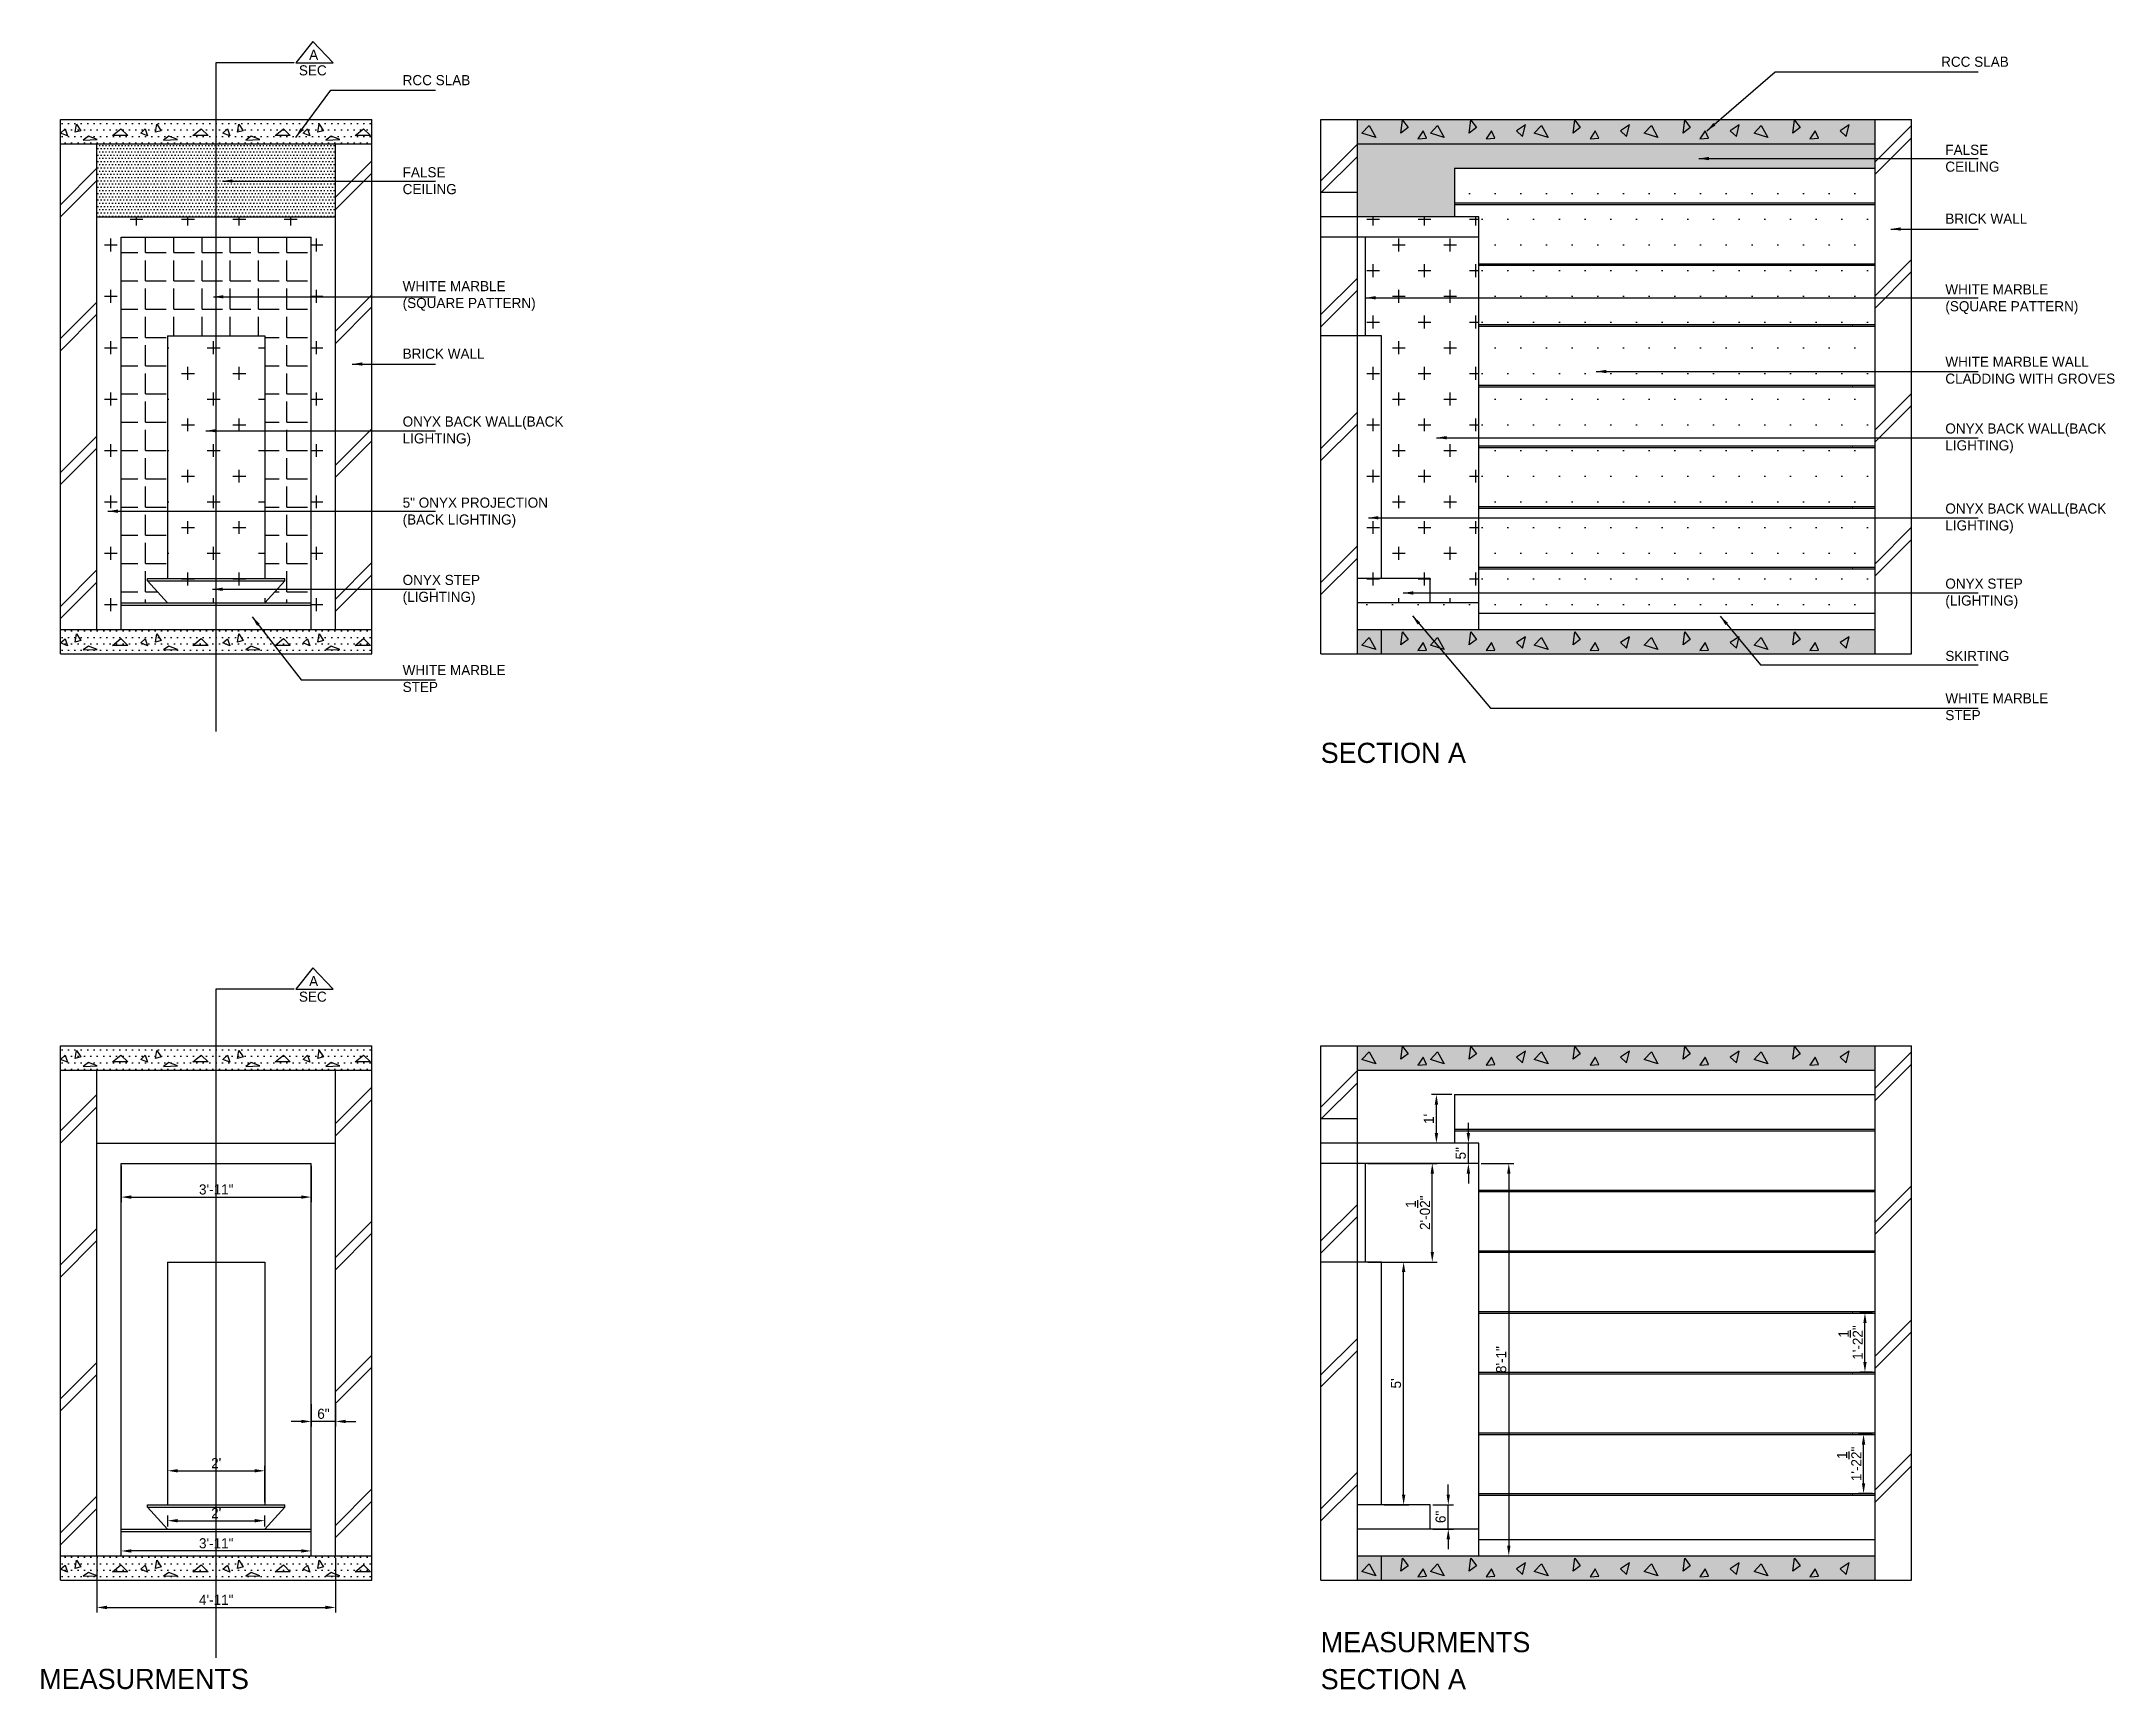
# Model space of a CAD drawing. Header units: millimetres. Extents: x 1176 to 3884, y -586 to 854.
# Drawn here: x 3020 to 3532, y -586 to -178 of the extents above; entities that cross this region are included whole.
import ezdxf

# ---------------------------------------------------------------- set-up
doc = ezdxf.new("R2010")
doc.units = ezdxf.units.MM
doc.dimstyles.new('ISO-25', dxfattribs={"dimtxt": 2.5, "dimasz": 2.5, "dimexe": 1.25, "dimexo": 0.625, "dimtad": 1, "dimlunit": 4, "dimtxsty": 'Standard', "dimcen": 2.5, "dimadec": 0, "dimazin": 0, "dimtfac": 1, "dimtmove": 0, "dimatfit": 3, "dimfxl": 1, "dimarcsym": 0})
pattern_1 = [(0, (140.552, 0), (6.35, 6.35), [3.175, -9.525]), (90, (142.14, -1.5875), (-6.35, 6.35), [3.175, -9.525])]

msp = doc.modelspace()

# ---------------------------------------------------------------- texts
at = {"attachment_point": 1}
for s, insert, char_height, width in [('SEC ', (3083.365, -184.198), 2.5, 8.07742), ('A', (3085.9, -180.353), 2.5, 2.32256), ('RCC SLAB', (3489.303, -182.073), 2.5, 19.78072), ('RCC SLAB', (3109.013, -186.619), 2.5, 19.78072), ('FALSE CEILING', (3490.34, -203.832), 2.5, 19.78072), ('FALSE CEILING', (3109.013, -209.382), 2.5, 19.78072), ('BRICK WALL', (3490.34, -220.857), 2.5, 24.32304), ('WHITE MARBLE \\P(SQUARE PATTERN)', (3109.013, -237.527), 2.5, 37.96996), ('WHITE MARBLE \\P(SQUARE PATTERN)', (3490.34, -238.327), 2.5, 37.96996), ('BRICK WALL', (3109.013, -254.229), 2.5, 24.32304), ('WHITE MARBLE WALL CLADDING WITH GROVES', (3490.34, -256.223), 2.5, 45.89065), ('ONYX BACK WALL(BACK LIGHTING)', (3109.013, -270.989), 2.5, 45.96969), ('ONYX BACK WALL(BACK LIGHTING)', (3490.34, -272.711), 2.5, 45.96969), ('5" ONYX PROJECTION (BACK LIGHTING)', (3109.013, -291.039), 2.5, 36.725), ('ONYX BACK WALL(BACK LIGHTING)', (3490.34, -292.497), 2.5, 45.96969), ('ONYX STEP (LIGHTING)', (3109.013, -310.139), 2.5, 23.55574), ('ONYX STEP (LIGHTING)', (3490.34, -311.053), 2.5, 23.55574), ('WHITE MARBLE STEP ', (3109.013, -332.422), 2.5, 30.21377), ('SKIRTING', (3490.34, -328.921), 2.5, 23.55574), ('WHITE MARBLE STEP ', (3490.34, -339.375), 2.5, 30.21377), ('SECTION A', (3335.94, -351.633), 4.9819, 46.9409), ('A', (3085.9, -409.284), 2.5, 2.32256), ('SEC ', (3083.365, -413.129), 2.5, 8.07742), ('MEASURMENTS', (3335.94, -571.412), 4.9819, 54.61766), ('MEASURMENTS', (3019.188, -580.508), 4.9819, 54.61766), ('SECTION A', (3335.94, -580.563), 4.9819, 46.9409)]:
    msp.add_mtext(s, dxfattribs=dict(at, insert=insert, char_height=char_height, width=width))

# ---------------------------------------------------------------- blocks, each defined once
blk = doc.blocks.new('*D29')
at = {"color": 0, "lineweight": -2}
for p, q in [((3039.43, -550.74), (3039.43, -550.12)), ((3083.93, -551.37), (3041.93, -551.37)), ((3086.43, -550.74), (3086.43, -550.12))]:
    blk.add_line(p, q, dxfattribs=at)
at = {"color": 0}
for points in [[(3041.93, -550.95), (3041.93, -551.78), (3039.43, -551.37)], [(3083.93, -550.95), (3083.93, -551.78), (3086.43, -551.37)]]:
    blk.add_solid(points, dxfattribs=at)
at = {"layer": 'Defpoints', "color": 0}
for p in [(3039.43, -551.37), (3039.43, -551.37), (3086.43, -551.37)]:
    blk.add_point(p, dxfattribs=at)
at = {"color": 0, "insert": (3062.93, -549.49), "char_height": 2.5, "attachment_point": 5}
blk.add_mtext('3\'-11"', dxfattribs=at)
blk = doc.blocks.new('*D30')
at = {"color": 0, "lineweight": -2}
for p, q in [((3050.93, -545.34), (3050.93, -542.64)), ((3074.93, -545.34), (3074.93, -542.64)), ((3053.43, -543.89), (3072.43, -543.89))]:
    blk.add_line(p, q, dxfattribs=at)
at = {"color": 0}
for points in [[(3053.43, -543.47), (3053.43, -544.31), (3050.93, -543.89)], [(3072.43, -543.47), (3072.43, -544.31), (3074.93, -543.89)]]:
    blk.add_solid(points, dxfattribs=at)
at = {"layer": 'Defpoints', "color": 0}
for p in [(3050.93, -545.96), (3074.93, -543.89), (3074.93, -545.96)]:
    blk.add_point(p, dxfattribs=at)
at = {"color": 0, "insert": (3062.93, -542.02), "char_height": 2.5, "attachment_point": 5}
blk.add_mtext("2'", dxfattribs=at)
blk = doc.blocks.new('*D31')
at = {"color": 0, "lineweight": -2}
for p, q in [((3050.93, -539.34), (3050.93, -530.31)), ((3053.43, -531.56), (3072.43, -531.56)), ((3074.93, -539.34), (3074.93, -530.31))]:
    blk.add_line(p, q, dxfattribs=at)
at = {"color": 0}
for points in [[(3053.43, -531.14), (3053.43, -531.97), (3050.93, -531.56)], [(3072.43, -531.14), (3072.43, -531.97), (3074.93, -531.56)]]:
    blk.add_solid(points, dxfattribs=at)
at = {"layer": 'Defpoints', "color": 0}
for p in [(3074.93, -531.56), (3050.93, -539.96), (3074.93, -539.96)]:
    blk.add_point(p, dxfattribs=at)
at = {"color": 0, "insert": (3062.93, -529.68), "char_height": 2.5, "attachment_point": 5}
blk.add_mtext("2'", dxfattribs=at)
blk = doc.blocks.new('*D32')
at = {"color": 0, "lineweight": -2}
for p, q in [((3039.43, -456.21), (3039.43, -465.16)), ((3086.43, -456.21), (3086.43, -465.16)), ((3041.93, -463.91), (3083.93, -463.91))]:
    blk.add_line(p, q, dxfattribs=at)
at = {"color": 0}
for points in [[(3041.93, -463.5), (3041.93, -464.33), (3039.43, -463.91)], [(3083.93, -463.5), (3083.93, -464.33), (3086.43, -463.91)]]:
    blk.add_solid(points, dxfattribs=at)
at = {"layer": 'Defpoints', "color": 0}
for p in [(3039.43, -455.59), (3086.43, -455.59), (3086.43, -463.91)]:
    blk.add_point(p, dxfattribs=at)
at = {"color": 0, "insert": (3062.93, -462.04), "char_height": 2.5, "attachment_point": 5}
blk.add_mtext('3\'-11"', dxfattribs=at)
blk = doc.blocks.new('*D33')
at = {"color": 0, "lineweight": -2}
for p, q in [((3086.43, -515.09), (3086.43, -520.61)), ((3092.43, -515.09), (3092.43, -520.61)), ((3083.93, -519.36), (3081.43, -519.36)), ((3092.43, -519.36), (3086.43, -519.36)), ((3094.93, -519.36), (3097.43, -519.36))]:
    blk.add_line(p, q, dxfattribs=at)
at = {"color": 0}
for points in [[(3083.93, -518.95), (3083.93, -519.78), (3086.43, -519.36)], [(3094.93, -518.95), (3094.93, -519.78), (3092.43, -519.36)]]:
    blk.add_solid(points, dxfattribs=at)
at = {"layer": 'Defpoints', "color": 0}
for p in [(3086.43, -514.47), (3092.43, -514.47), (3086.43, -519.36)]:
    blk.add_point(p, dxfattribs=at)
at = {"color": 0, "insert": (3089.43, -517.49), "char_height": 2.5, "attachment_point": 5}
blk.add_mtext('6"', dxfattribs=at)
blk = doc.blocks.new('*D34')
at = {"color": 0, "lineweight": -2}
for p, q in [((3033.43, -553.19), (3033.43, -566.58)), ((3092.43, -553.19), (3092.43, -566.58)), ((3035.93, -565.33), (3089.93, -565.33))]:
    blk.add_line(p, q, dxfattribs=at)
at = {"color": 0}
for points in [[(3035.93, -564.91), (3035.93, -565.75), (3033.43, -565.33)], [(3089.93, -564.91), (3089.93, -565.75), (3092.43, -565.33)]]:
    blk.add_solid(points, dxfattribs=at)
at = {"layer": 'Defpoints', "color": 0}
for p in [(3033.43, -552.56), (3092.43, -552.56), (3092.43, -565.33)]:
    blk.add_point(p, dxfattribs=at)
at = {"color": 0, "insert": (3062.93, -563.45), "char_height": 2.5, "attachment_point": 5}
blk.add_mtext('4\'-11"', dxfattribs=at)
blk = doc.blocks.new('*D35')
at = {"color": 0, "lineweight": -2}
for p, q in [((3367.48, -537.46), (3367.48, -534.96)), ((3363.62, -539.96), (3368.73, -539.96)), ((3367.48, -545.96), (3367.48, -539.96)), ((3363.62, -545.96), (3368.73, -545.96)), ((3367.48, -548.46), (3367.48, -550.96))]:
    blk.add_line(p, q, dxfattribs=at)
at = {"color": 0}
for points in [[(3367.06, -537.46), (3367.89, -537.46), (3367.48, -539.96)], [(3367.06, -548.46), (3367.89, -548.46), (3367.48, -545.96)]]:
    blk.add_solid(points, dxfattribs=at)
at = {"layer": 'Defpoints', "color": 0}
for p in [(3363, -539.96), (3367.48, -539.96), (3363, -545.96)]:
    blk.add_point(p, dxfattribs=at)
at = {"color": 0, "insert": (3365.6, -542.96), "char_height": 2.5, "attachment_point": 5, "rotation": 90}
blk.add_mtext('6"', dxfattribs=at)
blk = doc.blocks.new('*D37')
at = {"color": 0, "lineweight": -2}
for p, q in [((3351.62, -479.96), (3357.69, -479.96)), ((3356.44, -537.46), (3356.44, -482.46)), ((3351.62, -539.96), (3357.69, -539.96))]:
    blk.add_line(p, q, dxfattribs=at)
at = {"color": 0}
for points in [[(3356.02, -482.46), (3356.86, -482.46), (3356.44, -479.96)], [(3356.02, -537.46), (3356.86, -537.46), (3356.44, -539.96)]]:
    blk.add_solid(points, dxfattribs=at)
at = {"layer": 'Defpoints', "color": 0}
for p in [(3351, -479.96), (3356.44, -479.96), (3351, -539.96)]:
    blk.add_point(p, dxfattribs=at)
at = {"color": 0, "insert": (3354.57, -509.96), "char_height": 2.5, "attachment_point": 5, "rotation": 90}
blk.add_mtext("5'", dxfattribs=at)
blk = doc.blocks.new('*D38')
at = {"color": 0, "lineweight": -2}
for p, q in [((3375.62, -455.59), (3383.69, -455.59)), ((3382.44, -458.09), (3382.44, -550.06)), ((3375.62, -552.56), (3383.69, -552.56))]:
    blk.add_line(p, q, dxfattribs=at)
at = {"color": 0}
for points in [[(3382.02, -458.09), (3382.85, -458.09), (3382.44, -455.59)], [(3382.02, -550.06), (3382.85, -550.06), (3382.44, -552.56)]]:
    blk.add_solid(points, dxfattribs=at)
at = {"layer": 'Defpoints', "color": 0}
for p in [(3375, -455.59), (3375, -552.56), (3382.44, -552.56)]:
    blk.add_point(p, dxfattribs=at)
at = {"color": 0, "insert": (3380.56, -504.08), "char_height": 2.5, "attachment_point": 5, "rotation": 90}
blk.add_mtext('8\'-1"', dxfattribs=at)
blk = doc.blocks.new('*D39')
at = {"color": 0, "lineweight": -2}
for p, q in [((3347.62, -455.59), (3364.77, -455.59)), ((3363.52, -477.46), (3363.52, -458.09)), ((3347.62, -479.96), (3364.77, -479.96))]:
    blk.add_line(p, q, dxfattribs=at)
at = {"color": 0}
for points in [[(3363.11, -458.09), (3363.94, -458.09), (3363.52, -455.59)], [(3363.11, -477.46), (3363.94, -477.46), (3363.52, -479.96)]]:
    blk.add_solid(points, dxfattribs=at)
at = {"layer": 'Defpoints', "color": 0}
for p in [(3347, -455.59), (3363.52, -455.59), (3347, -479.96)]:
    blk.add_point(p, dxfattribs=at)
at = {"color": 0, "insert": (3359.98, -467.78), "char_height": 2.5, "attachment_point": 5, "rotation": 90}
blk.add_mtext('2\'-0{\\H1.000000x;\\S1/2;}"', dxfattribs=at)
blk = doc.blocks.new('*D40')
at = {"color": 0, "lineweight": -2}
for p, q in [((3368.37, -438.56), (3363.3, -438.56)), ((3364.55, -448.09), (3364.55, -441.06)), ((3368.37, -450.59), (3363.3, -450.59))]:
    blk.add_line(p, q, dxfattribs=at)
at = {"color": 0}
for points in [[(3364.13, -441.06), (3364.96, -441.06), (3364.55, -438.56)], [(3364.13, -448.09), (3364.96, -448.09), (3364.55, -450.59)]]:
    blk.add_solid(points, dxfattribs=at)
at = {"layer": 'Defpoints', "color": 0}
for p in [(3364.55, -438.56), (3369, -438.56), (3369, -450.59)]:
    blk.add_point(p, dxfattribs=at)
at = {"color": 0, "insert": (3362.67, -444.58), "char_height": 2.5, "attachment_point": 5, "rotation": 90}
blk.add_mtext("1'", dxfattribs=at)
blk = doc.blocks.new('*D41')
at = {"color": 0, "lineweight": -2}
for p, q in [((3372.45, -448.09), (3372.45, -445.59)), ((3374.37, -450.59), (3371.2, -450.59)), ((3372.45, -455.59), (3372.45, -450.59)), ((3374.37, -455.59), (3371.2, -455.59)), ((3372.45, -458.09), (3372.45, -460.59))]:
    blk.add_line(p, q, dxfattribs=at)
at = {"color": 0}
for points in [[(3372.03, -448.09), (3372.86, -448.09), (3372.45, -450.59)], [(3372.03, -458.09), (3372.86, -458.09), (3372.45, -455.59)]]:
    blk.add_solid(points, dxfattribs=at)
at = {"layer": 'Defpoints', "color": 0}
for p in [(3372.45, -450.59), (3375, -450.59), (3375, -455.59)]:
    blk.add_point(p, dxfattribs=at)
at = {"color": 0, "insert": (3370.57, -453.09), "char_height": 2.5, "attachment_point": 5, "rotation": 90}
blk.add_mtext('5"', dxfattribs=at)
blk = doc.blocks.new('*D42')
at = {"color": 0, "lineweight": -2}
for p, q in [((3472.37, -522.56), (3468.88, -522.56)), ((3470.13, -534.66), (3470.13, -525.06)), ((3472.37, -537.16), (3468.88, -537.16))]:
    blk.add_line(p, q, dxfattribs=at)
at = {"color": 0}
for points in [[(3469.71, -525.06), (3470.54, -525.06), (3470.13, -522.56)], [(3469.71, -534.66), (3470.54, -534.66), (3470.13, -537.16)]]:
    blk.add_solid(points, dxfattribs=at)
at = {"layer": 'Defpoints', "color": 0}
for p in [(3470.13, -522.56), (3473, -522.56), (3473, -537.16)]:
    blk.add_point(p, dxfattribs=at)
at = {"color": 0, "insert": (3466.58, -529.86), "char_height": 2.5, "attachment_point": 5, "rotation": 90}
blk.add_mtext('1\'-2{\\H1.000000x;\\S1/2;}"', dxfattribs=at)
blk = doc.blocks.new('*D43')
at = {"color": 0, "lineweight": -2}
for p, q in [((3472.37, -492.56), (3469.22, -492.56)), ((3470.47, -504.66), (3470.47, -495.06)), ((3472.37, -507.16), (3469.22, -507.16))]:
    blk.add_line(p, q, dxfattribs=at)
at = {"color": 0}
for points in [[(3470.06, -495.06), (3470.89, -495.06), (3470.47, -492.56)], [(3470.06, -504.66), (3470.89, -504.66), (3470.47, -507.16)]]:
    blk.add_solid(points, dxfattribs=at)
at = {"layer": 'Defpoints', "color": 0}
for p in [(3470.47, -492.56), (3473, -492.56), (3473, -507.16)]:
    blk.add_point(p, dxfattribs=at)
at = {"color": 0, "insert": (3466.93, -499.86), "char_height": 2.5, "attachment_point": 5, "rotation": 90}
blk.add_mtext('1\'-2{\\H1.000000x;\\S1/2;}"', dxfattribs=at)

# ---------------------------------------------------------------- dimensions: what is measured, and where the dimension line sits
for base, p1, p2, picture, middle in [((3364.546, -438.564), (3369, -450.586), (3369, -438.564), '*D40', (3362.671, -444.575)), ((3372.448, -450.586), (3375, -455.586), (3375, -450.586), '*D41', (3370.573, -453.086)), ((3363.522, -455.586), (3347, -479.964), (3347, -455.586), '*D39', (3359.981, -467.775)), ((3382.438, -552.564), (3375, -455.586), (3375, -552.564), '*D38', (3380.563, -504.075)), ((3356.441, -479.964), (3351, -539.964), (3351, -479.964), '*D37', (3354.566, -509.964)), ((3470.473, -492.564), (3473, -507.164), (3473, -492.564), '*D43', (3466.931, -499.864)), ((3470.125, -522.564), (3473, -537.164), (3473, -522.564), '*D42', (3466.584, -529.864)), ((3367.476, -539.964), (3363, -545.964), (3363, -539.964), '*D35', (3365.601, -542.964))]:
    dim = msp.add_linear_dim(base=base, p1=p1, p2=p2, angle=90, dimstyle='ISO-25')
    dim.commit()
    dim.dimension.update_dxf_attribs({"geometry": picture, "text_midpoint": middle})
for base, p1, p2, picture, middle in [((3086.427, -463.912), (3039.427, -455.586), (3086.427, -455.586), '*D32', (3062.927, -462.037)), ((3086.427, -519.362), (3092.427, -514.47), (3086.427, -514.47), '*D33', (3089.427, -517.487)), ((3074.927, -531.558), (3050.927, -539.964), (3074.927, -539.964), '*D31', (3062.927, -529.683)), ((3074.927, -543.891), (3050.927, -545.964), (3074.927, -545.964), '*D30', (3062.927, -542.016)), ((3039.427, -551.366), (3086.427, -551.366), (3039.427, -551.366), '*D29', (3062.927, -549.491)), ((3092.427, -565.329), (3033.427, -552.564), (3092.427, -552.564), '*D34', (3062.927, -563.454))]:
    dim = msp.add_linear_dim(base=base, p1=p1, p2=p2, dimstyle='ISO-25')
    dim.commit()
    dim.dimension.update_dxf_attribs({"geometry": picture, "text_midpoint": middle})

# ---------------------------------------------------------------- hatches: boundary and pattern name
h = msp.add_hatch()
h.set_pattern_fill('DOTS', color=256, style=0)
h.set_pattern_definition([(0, (1685.754, -1482.8832), (0.79375, 1.5875), [0, -1.5875])])
h.paths.add_polyline_path([(3024.427, -197.634), (3024.427, -203.634), (3101.427, -203.634), (3101.427, -197.634)])
h.paths.add_polyline_path([(3101.427, -329.634), (3101.427, -323.634), (3024.427, -323.634), (3024.427, -329.634)])
h = msp.add_hatch()
h.set_pattern_fill('JIS_LC_8A', color=256, scale=3, style=0)
h.set_pattern_definition([(45, (1615.526, -907.326), (-16.5463, 16.5463), []), (45, (1618.526, -907.326), (-16.5463, 16.5463), [])])
h.paths.add_polyline_path([(3336, -329.634), (3345, -329.634), (3345, -197.634), (3336, -197.634)])
h.paths.add_polyline_path([(3482, -197.634), (3473, -197.634), (3473, -329.634), (3482, -329.634)])
h = msp.add_hatch()
h.set_pattern_fill('DOTS', color=256, style=0)
h.set_pattern_definition([(0, (1615.5258, -1482.8832), (0.79375, 1.5875), [0, -1.5875])])
h.paths.add_polyline_path([(3345, -197.634), (3345, -203.634), (3473, -203.634), (3473, -197.634)])
h.paths.add_polyline_path([(3345, -323.634), (3345, -329.634), (3473, -329.634), (3473, -323.634)])
h = msp.add_hatch()
h.set_pattern_fill('JIS_LC_8A', color=256, scale=3, style=0)
h.paths.add_polyline_path([(3101.427, -203.634), (3092.427, -203.634), (3092.427, -323.634), (3101.427, -323.634)])
h.paths.add_polyline_path([(3033.427, -203.634), (3024.427, -203.634), (3024.427, -323.634), (3033.427, -323.634)])
h = msp.add_hatch()
h.set_pattern_fill('DOTS', color=256, scale=0.5, style=0)
h.paths.add_polyline_path([(3092.427, -221.656), (3092.427, -203.634), (3033.427, -203.634), (3033.427, -221.656)])
h = msp.add_hatch()
h.set_pattern_fill('DOTS', color=256, scale=0.5, style=0)
h.set_pattern_definition([(0, (140.55225, 0), (0.396875, 0.79375), [0, -0.79375])])
h.paths.add_polyline_path([(3345, -203.634), (3345, -221.656), (3369, -221.656), (3369, -209.634), (3473, -209.634), (3473, -203.634)])
h = msp.add_hatch()
h.set_pattern_fill('DOTS', color=256, scale=4, style=0)
h.set_pattern_definition([(0, (140.552, 0), (3.175, 6.35), [0, -6.35])])
h.paths.add_polyline_path([(3375, -248.634), (3375, -263.234), (3473, -263.234), (3473, -248.634)])
h.paths.add_polyline_path([(3369, -209.634), (3369, -218.234), (3473, -218.234), (3473, -209.634)])
h.paths.add_polyline_path([(3473, -233.234), (3473, -218.634), (3369, -218.634), (3369, -221.656), (3375, -221.656), (3375, -233.234)])
h.paths.add_polyline_path([(3375, -233.634), (3375, -248.234), (3473, -248.234), (3473, -233.634)])
h.paths.add_polyline_path([(3375, -263.634), (3375, -278.234), (3473, -278.234), (3473, -263.634)])
h.paths.add_polyline_path([(3375, -278.634), (3375, -293.234), (3473, -293.234), (3473, -278.634)])
h.paths.add_polyline_path([(3375, -293.634), (3375, -308.234), (3473, -308.234), (3473, -293.634)])
h.paths.add_polyline_path([(3375, -308.634), (3375, -319.634), (3473, -319.634), (3473, -308.634)])
h.paths.add_polyline_path([(3375, -323.634), (3375, -317.034), (3345, -317.034), (3345, -323.634)])
h = msp.add_hatch()
h.set_pattern_fill('CROSS', color=256, style=0)
h.paths.add_polyline_path([(3039.427, -221.656), (3033.427, -221.656), (3033.427, -323.634), (3039.427, -323.634)])
h.paths.add_polyline_path([(3092.427, -221.656), (3039.427, -221.656), (3039.427, -226.656), (3092.427, -226.656)])
h.paths.add_polyline_path([(3092.427, -226.656), (3086.427, -226.656), (3086.427, -323.634), (3092.427, -323.634)])
h = msp.add_hatch()
h.set_pattern_fill('CROSS', color=256, style=0)
h.set_pattern_definition(pattern_1)
h.paths.add_polyline_path([(3375, -226.656), (3375, -221.656), (3345, -221.656), (3345, -226.656)])
h = msp.add_hatch()
h.set_pattern_fill('ANGLE', color=256, style=0)
h.set_pattern_definition([(0, (0, 0), (0, 6.985), [5.08, -1.905]), (90, (0, 0), (-6.985, 4e-16), [5.08, -1.905])])
h.paths.add_polyline_path([(3086.427, -226.656), (3039.427, -226.656), (3039.427, -317.034), (3050.927, -317.034), (3045.927, -311.634), (3045.927, -311.034), (3050.927, -311.034), (3050.927, -251.034), (3074.927, -251.034), (3074.927, -311.034), (3079.927, -311.034), (3079.927, -311.634), (3074.927, -317.034), (3086.427, -317.034)])
h = msp.add_hatch()
h.set_pattern_fill('CROSS', color=256, style=0)
h.set_pattern_definition(pattern_1)
h.paths.add_polyline_path([(3351, -311.034), (3363, -311.034), (3363, -317.034), (3375, -317.034), (3375, -226.656), (3345, -226.656), (3345, -251.034), (3351, -251.034)])
h = msp.add_hatch()
h.set_pattern_fill('CROSS', color=256, style=0)
h.paths.add_polyline_path([(3074.927, -251.034), (3050.927, -251.034), (3050.927, -311.034), (3074.927, -311.034)])
h = msp.add_hatch()
h.set_pattern_fill('CROSS', color=256, style=0)
h.set_pattern_definition(pattern_1)
h.paths.add_polyline_path([(3345, -311.034), (3351, -311.034), (3351, -251.034), (3345, -251.034)])
h = msp.add_hatch()
h.set_pattern_fill('CROSS', color=256, style=0)
h.paths.add_polyline_path([(3079.927, -311.634), (3045.927, -311.634), (3050.927, -317.034), (3074.927, -317.034)])
h.paths.add_polyline_path([(3079.927, -311.034), (3045.927, -311.034), (3045.927, -311.634), (3079.927, -311.634)])
h = msp.add_hatch()
h.set_pattern_fill('CROSS', color=256, style=0)
h.set_pattern_definition(pattern_1)
h.paths.add_polyline_path([(3363, -317.034), (3363, -311.034), (3345, -311.034), (3345, -317.034)])
h = msp.add_hatch()
h.set_pattern_fill('DOTS', color=256, style=0)
h.set_pattern_definition([(0, (1685.754, -1711.8137), (0.79375, 1.5875), [0, -1.5875])])
h.paths.add_polyline_path([(3024.427, -426.564), (3024.427, -432.564), (3101.427, -432.564), (3101.427, -426.564)])
h.paths.add_polyline_path([(3101.427, -558.564), (3101.427, -552.564), (3024.427, -552.564), (3024.427, -558.564)])
h = msp.add_hatch()
h.set_pattern_fill('JIS_LC_8A', color=256, scale=3, style=0)
h.set_pattern_definition([(45, (1615.526, -1136.256), (-16.5463, 16.5463), []), (45, (1618.526, -1136.256), (-16.5463, 16.5463), [])])
h.paths.add_polyline_path([(3336, -558.564), (3345, -558.564), (3345, -426.564), (3336, -426.564)])
h.paths.add_polyline_path([(3482, -426.564), (3473, -426.564), (3473, -558.564), (3482, -558.564)])
h = msp.add_hatch()
h.set_pattern_fill('DOTS', color=256, style=0)
h.set_pattern_definition([(0, (1615.5258, -1711.8137), (0.79375, 1.5875), [0, -1.5875])])
h.paths.add_polyline_path([(3345, -426.564), (3345, -432.564), (3473, -432.564), (3473, -426.564)])
h.paths.add_polyline_path([(3345, -552.564), (3345, -558.564), (3473, -558.564), (3473, -552.564)])
h = msp.add_hatch()
h.set_pattern_fill('JIS_LC_8A', color=256, scale=3, style=0)
h.set_pattern_definition([(45, (0, -228.93), (-16.5463, 16.5463), []), (45, (3, -228.93), (-16.5463, 16.5463), [])])
h.paths.add_polyline_path([(3101.427, -432.564), (3092.427, -432.564), (3092.427, -552.564), (3101.427, -552.564)])
h.paths.add_polyline_path([(3033.427, -432.564), (3024.427, -432.564), (3024.427, -552.564), (3033.427, -552.564)])

# ---------------------------------------------------------------- linework, layer by layer
for p, q in [((3086.804, -178.313), (3082.601, -183.595)), ((3091.798, -183.595), (3086.804, -178.313)), ((3062.927, -348.854), (3062.927, -183.524)), ((3062.927, -183.524), (3082.203, -183.524)), ((3082.601, -183.595), (3091.798, -183.595)), ((3024.427, -329.634), (3024.427, -197.634)), ((3024.427, -197.634), (3101.427, -197.634)), ((3028.056, -200.741), (3028.401, -198.747)), ((3028.401, -198.747), (3029.461, -200.36)), ((3047.906, -200.741), (3048.251, -198.747)), ((3048.251, -198.747), (3049.311, -200.36)), ((3068.211, -200.741), (3068.556, -198.747)), ((3068.556, -198.747), (3069.616, -200.36)), ((3088.026, -200.741), (3088.371, -198.747)), ((3088.371, -198.747), (3089.431, -200.36)), ((3101.427, -329.634), (3101.427, -197.634)), ((3336, -329.634), (3336, -197.634)), ((3336, -197.634), (3482, -197.634)), ((3345, -329.634), (3345, -197.634)), ((3346.146, -201.006), (3347.925, -199.088)), ((3347.925, -199.088), (3349.561, -202.072)), ((3355.75, -200.935), (3356.177, -197.738)), ((3357.529, -199.585), (3355.75, -200.935)), ((3356.177, -197.738), (3357.529, -199.585)), ((3363.056, -201.006), (3364.835, -199.088)), ((3364.835, -199.088), (3366.471, -202.072)), ((3372.66, -200.935), (3373.087, -197.738)), ((3374.439, -199.585), (3372.66, -200.935)), ((3373.087, -197.738), (3374.439, -199.585)), ((3386.562, -198.918), (3384.346, -200.376)), ((3385.848, -201.797), (3386.562, -198.918)), ((3388.724, -201.006), (3390.503, -199.088)), ((3390.503, -199.088), (3392.139, -202.072)), ((3398.328, -200.935), (3398.755, -197.738)), ((3400.107, -199.585), (3398.328, -200.935)), ((3398.755, -197.738), (3400.107, -199.585)), ((3412.23, -198.918), (3410.015, -200.376)), ((3411.517, -201.797), (3412.23, -198.918)), ((3415.895, -201.006), (3417.674, -199.088)), ((3417.674, -199.088), (3419.31, -202.072)), ((3425.499, -200.935), (3425.926, -197.738)), ((3427.278, -199.585), (3425.499, -200.935)), ((3425.926, -197.738), (3427.278, -199.585)), ((3439.4, -198.918), (3437.185, -200.376)), ((3438.687, -201.797), (3439.4, -198.918)), ((3443.066, -201.006), (3444.844, -199.088)), ((3444.844, -199.088), (3446.48, -202.072)), ((3452.67, -200.935), (3453.097, -197.738)), ((3454.448, -199.585), (3452.67, -200.935)), ((3453.097, -197.738), (3454.448, -199.585)), ((3466.571, -198.918), (3464.356, -200.376)), ((3465.858, -201.797), (3466.571, -198.918)), ((3473, -329.634), (3473, -197.634)), ((3482, -329.634), (3482, -197.634)), ((3024.427, -200.975), (3025.554, -199.919)), ((3026.134, -201.64), (3024.427, -200.975)), ((3024.427, -203.634), (3101.427, -203.634)), ((3025.554, -199.919), (3026.134, -201.64)), ((3029.461, -200.36), (3028.056, -200.741)), ((3031.375, -201.729), (3030.057, -202.673)), ((3030.057, -202.673), (3033.53, -202.58)), ((3033.53, -202.58), (3031.375, -201.729)), ((3033.427, -323.634), (3033.427, -203.634)), ((3033.427, -323.634), (3033.427, -203.634)), ((3037.327, -201.568), (3039.385, -199.884)), ((3041.071, -201.593), (3037.327, -201.568)), ((3039.385, -199.884), (3041.071, -201.593)), ((3044.277, -200.975), (3045.404, -199.919)), ((3045.984, -201.64), (3044.277, -200.975)), ((3045.404, -199.919), (3045.984, -201.64)), ((3049.311, -200.36), (3047.906, -200.741)), ((3051.225, -201.729), (3049.906, -202.673)), ((3049.906, -202.673), (3053.38, -202.58)), ((3053.38, -202.58), (3051.225, -201.729)), ((3057.177, -201.568), (3059.235, -199.884)), ((3060.921, -201.593), (3057.177, -201.568)), ((3059.235, -199.884), (3060.921, -201.593)), ((3064.582, -200.975), (3065.708, -199.919)), ((3066.289, -201.64), (3064.582, -200.975)), ((3065.708, -199.919), (3066.289, -201.64)), ((3069.616, -200.36), (3068.211, -200.741)), ((3071.529, -201.729), (3070.211, -202.673)), ((3070.211, -202.673), (3073.685, -202.58)), ((3073.685, -202.58), (3071.529, -201.729)), ((3077.481, -201.568), (3079.54, -199.884)), ((3081.226, -201.593), (3077.481, -201.568)), ((3079.54, -199.884), (3081.226, -201.593)), ((3084.397, -200.975), (3085.524, -199.919)), ((3086.104, -201.64), (3084.397, -200.975)), ((3085.524, -199.919), (3086.104, -201.64)), ((3089.431, -200.36), (3088.026, -200.741)), ((3091.344, -201.729), (3090.026, -202.673)), ((3090.026, -202.673), (3093.5, -202.58)), ((3093.5, -202.58), (3091.344, -201.729)), ((3092.427, -323.634), (3092.427, -203.634)), ((3097.297, -201.568), (3099.355, -199.884)), ((3101.041, -201.593), (3097.297, -201.568)), ((3099.355, -199.884), (3101.041, -201.593)), ((3345, -203.634), (3473, -203.634)), ((3349.561, -202.072), (3346.146, -201.006)), ((3361.228, -200.367), (3359.948, -202.356)), ((3359.948, -202.356), (3362.082, -202.214)), ((3362.082, -202.214), (3361.228, -200.367)), ((3366.471, -202.072), (3363.056, -201.006)), ((3378.138, -200.367), (3376.858, -202.356)), ((3376.858, -202.356), (3378.992, -202.214)), ((3378.992, -202.214), (3378.138, -200.367)), ((3385.848, -201.797), (3384.346, -200.376)), ((3384.346, -200.376), (3385.848, -201.797)), ((3392.139, -202.072), (3388.724, -201.006)), ((3403.806, -200.367), (3402.526, -202.356)), ((3402.526, -202.356), (3404.66, -202.214)), ((3404.66, -202.214), (3403.806, -200.367)), ((3411.517, -201.797), (3410.015, -200.376)), ((3410.015, -200.376), (3411.517, -201.797)), ((3419.31, -202.072), (3415.895, -201.006)), ((3430.977, -200.367), (3429.697, -202.356)), ((3429.697, -202.356), (3431.831, -202.214)), ((3431.831, -202.214), (3430.977, -200.367)), ((3438.687, -201.797), (3437.185, -200.376)), ((3437.185, -200.376), (3438.687, -201.797)), ((3446.48, -202.072), (3443.066, -201.006)), ((3458.148, -200.367), (3456.867, -202.356)), ((3456.867, -202.356), (3459.001, -202.214)), ((3459.001, -202.214), (3458.148, -200.367)), ((3465.858, -201.797), (3464.356, -200.376)), ((3464.356, -200.376), (3465.858, -201.797)), ((3369, -209.634), (3473, -209.634)), ((3369, -209.634), (3369, -221.656)), ((3345, -215.656), (3336, -215.656)), ((3369, -218.234), (3473, -218.234)), ((3369, -218.634), (3473, -218.634)), ((3033.427, -221.656), (3092.427, -221.656)), ((3375, -221.656), (3336, -221.656)), ((3375, -323.634), (3375, -221.656)), ((3039.427, -323.634), (3039.427, -226.656)), ((3039.427, -226.656), (3086.427, -226.656)), ((3086.427, -323.634), (3086.427, -226.656)), ((3375, -226.656), (3336, -226.656)), ((3347, -251.034), (3347, -226.656)), ((3375, -233.234), (3473, -233.234)), ((3375, -233.634), (3473, -233.634)), ((3050.927, -251.034), (3050.927, -311.034)), ((3050.927, -251.034), (3074.927, -251.034)), ((3074.927, -251.034), (3074.927, -311.034)), ((3351, -251.034), (3336, -251.034)), ((3351, -311.034), (3351, -251.034)), ((3375, -248.234), (3473, -248.234)), ((3375, -248.634), (3473, -248.634)), ((3375, -263.234), (3473, -263.234)), ((3375, -263.634), (3473, -263.634)), ((3375, -278.234), (3473, -278.234)), ((3375, -278.634), (3473, -278.634)), ((3375, -293.234), (3473, -293.234)), ((3375, -293.634), (3473, -293.634)), ((3045.927, -311.034), (3079.927, -311.034)), ((3045.927, -311.634), (3045.927, -311.034)), ((3045.927, -311.634), (3079.927, -311.634)), ((3045.927, -311.634), (3050.927, -317.034)), ((3079.927, -311.634), (3074.927, -317.034)), ((3079.927, -311.634), (3079.927, -311.034)), ((3363, -311.034), (3345, -311.034)), ((3363, -317.034), (3363, -311.034)), ((3375, -308.234), (3473, -308.234)), ((3375, -308.634), (3473, -308.634)), ((3039.427, -317.034), (3086.427, -317.034)), ((3039.427, -317.634), (3086.427, -317.634)), ((3375, -317.034), (3345, -317.034)), ((3375, -323.634), (3375, -317.034)), ((3375, -319.634), (3473, -319.634)), ((3024.427, -323.634), (3101.427, -323.634)), ((3024.427, -326.975), (3025.554, -325.919)), ((3026.134, -327.64), (3024.427, -326.975)), ((3025.554, -325.919), (3026.134, -327.64)), ((3028.056, -326.741), (3028.401, -324.747)), ((3029.461, -326.36), (3028.056, -326.741)), ((3028.401, -324.747), (3029.461, -326.36)), ((3031.375, -327.729), (3030.057, -328.673)), ((3033.53, -328.58), (3031.375, -327.729)), ((3037.327, -327.568), (3039.385, -325.884)), ((3041.071, -327.593), (3037.327, -327.568)), ((3039.385, -325.884), (3041.071, -327.593)), ((3044.277, -326.975), (3045.404, -325.919)), ((3045.984, -327.64), (3044.277, -326.975)), ((3045.404, -325.919), (3045.984, -327.64)), ((3047.906, -326.741), (3048.251, -324.747)), ((3049.311, -326.36), (3047.906, -326.741)), ((3048.251, -324.747), (3049.311, -326.36)), ((3051.225, -327.729), (3049.906, -328.673)), ((3053.38, -328.58), (3051.225, -327.729)), ((3057.177, -327.568), (3059.235, -325.884)), ((3060.921, -327.593), (3057.177, -327.568)), ((3059.235, -325.884), (3060.921, -327.593)), ((3064.582, -326.975), (3065.708, -325.919)), ((3066.289, -327.64), (3064.582, -326.975)), ((3065.708, -325.919), (3066.289, -327.64)), ((3068.211, -326.741), (3068.556, -324.747)), ((3069.616, -326.36), (3068.211, -326.741)), ((3068.556, -324.747), (3069.616, -326.36)), ((3071.529, -327.729), (3070.211, -328.673)), ((3073.685, -328.58), (3071.529, -327.729)), ((3077.481, -327.568), (3079.54, -325.884)), ((3081.226, -327.593), (3077.481, -327.568)), ((3079.54, -325.884), (3081.226, -327.593)), ((3084.397, -326.975), (3085.524, -325.919)), ((3086.104, -327.64), (3084.397, -326.975)), ((3085.524, -325.919), (3086.104, -327.64)), ((3088.026, -326.741), (3088.371, -324.747)), ((3089.431, -326.36), (3088.026, -326.741)), ((3088.371, -324.747), (3089.431, -326.36)), ((3091.344, -327.729), (3090.026, -328.673)), ((3093.5, -328.58), (3091.344, -327.729)), ((3097.297, -327.568), (3099.355, -325.884)), ((3101.041, -327.593), (3097.297, -327.568)), ((3099.355, -325.884), (3101.041, -327.593)), ((3345, -323.634), (3473, -323.634)), ((3346.146, -327.499), (3347.925, -325.581)), ((3349.561, -328.565), (3346.146, -327.499)), ((3347.925, -325.581), (3349.561, -328.565)), ((3351, -329.634), (3351, -323.634)), ((3355.75, -327.428), (3356.177, -324.231)), ((3357.529, -326.078), (3355.75, -327.428)), ((3356.177, -324.231), (3357.529, -326.078)), ((3361.228, -326.86), (3359.948, -328.849)), ((3362.082, -328.707), (3361.228, -326.86)), ((3363.056, -327.499), (3364.835, -325.581)), ((3366.471, -328.565), (3363.056, -327.499)), ((3364.835, -325.581), (3366.471, -328.565)), ((3372.66, -327.428), (3373.087, -324.231)), ((3374.439, -326.078), (3372.66, -327.428)), ((3373.087, -324.231), (3374.439, -326.078)), ((3378.138, -326.86), (3376.858, -328.849)), ((3378.992, -328.707), (3378.138, -326.86)), ((3386.562, -325.411), (3384.346, -326.869)), ((3385.848, -328.29), (3384.346, -326.869)), ((3384.346, -326.869), (3385.848, -328.29)), ((3385.848, -328.29), (3386.562, -325.411)), ((3388.724, -327.499), (3390.503, -325.581)), ((3392.139, -328.565), (3388.724, -327.499)), ((3390.503, -325.581), (3392.139, -328.565)), ((3398.328, -327.428), (3398.755, -324.231)), ((3400.107, -326.078), (3398.328, -327.428)), ((3398.755, -324.231), (3400.107, -326.078)), ((3403.806, -326.86), (3402.526, -328.849)), ((3404.66, -328.707), (3403.806, -326.86)), ((3412.23, -325.411), (3410.015, -326.869)), ((3411.517, -328.29), (3410.015, -326.869)), ((3410.015, -326.869), (3411.517, -328.29)), ((3411.517, -328.29), (3412.23, -325.411)), ((3415.895, -327.499), (3417.674, -325.581)), ((3419.31, -328.565), (3415.895, -327.499)), ((3417.674, -325.581), (3419.31, -328.565)), ((3425.499, -327.428), (3425.926, -324.231)), ((3427.278, -326.078), (3425.499, -327.428)), ((3425.926, -324.231), (3427.278, -326.078)), ((3430.977, -326.86), (3429.697, -328.849)), ((3431.831, -328.707), (3430.977, -326.86)), ((3439.4, -325.411), (3437.185, -326.869)), ((3438.687, -328.29), (3437.185, -326.869)), ((3437.185, -326.869), (3438.687, -328.29)), ((3438.687, -328.29), (3439.4, -325.411)), ((3443.066, -327.499), (3444.844, -325.581)), ((3446.48, -328.565), (3443.066, -327.499)), ((3444.844, -325.581), (3446.48, -328.565)), ((3452.67, -327.428), (3453.097, -324.231)), ((3454.448, -326.078), (3452.67, -327.428)), ((3453.097, -324.231), (3454.448, -326.078)), ((3458.148, -326.86), (3456.867, -328.849)), ((3459.001, -328.707), (3458.148, -326.86)), ((3466.571, -325.411), (3464.356, -326.869)), ((3465.858, -328.29), (3464.356, -326.869)), ((3464.356, -326.869), (3465.858, -328.29)), ((3465.858, -328.29), (3466.571, -325.411)), ((3024.427, -329.634), (3101.427, -329.634)), ((3030.057, -328.673), (3033.53, -328.58)), ((3049.906, -328.673), (3053.38, -328.58)), ((3070.211, -328.673), (3073.685, -328.58)), ((3090.026, -328.673), (3093.5, -328.58)), ((3336, -329.634), (3482, -329.634)), ((3359.948, -328.849), (3362.082, -328.707)), ((3376.858, -328.849), (3378.992, -328.707)), ((3402.526, -328.849), (3404.66, -328.707)), ((3429.697, -328.849), (3431.831, -328.707)), ((3456.867, -328.849), (3459.001, -328.707)), ((3086.804, -407.244), (3082.601, -412.525)), ((3091.798, -412.525), (3086.804, -407.244)), ((3062.927, -577.785), (3062.927, -412.454)), ((3062.927, -412.454), (3082.203, -412.454)), ((3082.601, -412.525), (3091.798, -412.525)), ((3024.427, -558.564), (3024.427, -426.564)), ((3024.427, -426.564), (3101.427, -426.564)), ((3024.427, -429.906), (3025.554, -428.85)), ((3026.134, -430.57), (3024.427, -429.906)), ((3025.554, -428.85), (3026.134, -430.57)), ((3028.056, -429.672), (3028.401, -427.678)), ((3029.461, -429.29), (3028.056, -429.672)), ((3028.401, -427.678), (3029.461, -429.29)), ((3037.327, -430.498), (3039.385, -428.814)), ((3039.385, -428.814), (3041.071, -430.523)), ((3044.277, -429.906), (3045.404, -428.85)), ((3045.984, -430.57), (3044.277, -429.906)), ((3045.404, -428.85), (3045.984, -430.57)), ((3047.906, -429.672), (3048.251, -427.678)), ((3049.311, -429.29), (3047.906, -429.672)), ((3048.251, -427.678), (3049.311, -429.29)), ((3057.177, -430.498), (3059.235, -428.814)), ((3059.235, -428.814), (3060.921, -430.523)), ((3064.582, -429.906), (3065.708, -428.85)), ((3066.289, -430.57), (3064.582, -429.906)), ((3065.708, -428.85), (3066.289, -430.57)), ((3068.211, -429.672), (3068.556, -427.678)), ((3069.616, -429.29), (3068.211, -429.672)), ((3068.556, -427.678), (3069.616, -429.29)), ((3077.481, -430.498), (3079.54, -428.814)), ((3079.54, -428.814), (3081.226, -430.523)), ((3084.397, -429.906), (3085.524, -428.85)), ((3086.104, -430.57), (3084.397, -429.906)), ((3085.524, -428.85), (3086.104, -430.57)), ((3088.026, -429.672), (3088.371, -427.678)), ((3089.431, -429.29), (3088.026, -429.672)), ((3088.371, -427.678), (3089.431, -429.29)), ((3097.297, -430.498), (3099.355, -428.814)), ((3099.355, -428.814), (3101.041, -430.523)), ((3101.427, -558.564), (3101.427, -426.564)), ((3336, -558.564), (3336, -426.564)), ((3336, -426.564), (3482, -426.564)), ((3345, -558.564), (3345, -426.564)), ((3346.146, -429.937), (3347.925, -428.018)), ((3349.561, -431.003), (3346.146, -429.937)), ((3347.925, -428.018), (3349.561, -431.003)), ((3355.75, -429.866), (3356.177, -426.668)), ((3357.529, -428.516), (3355.75, -429.866)), ((3356.177, -426.668), (3357.529, -428.516)), ((3361.228, -429.297), (3359.948, -431.287)), ((3362.082, -431.145), (3361.228, -429.297)), ((3363.056, -429.937), (3364.835, -428.018)), ((3366.471, -431.003), (3363.056, -429.937)), ((3364.835, -428.018), (3366.471, -431.003)), ((3372.66, -429.866), (3373.087, -426.668)), ((3374.439, -428.516), (3372.66, -429.866)), ((3373.087, -426.668), (3374.439, -428.516)), ((3378.138, -429.297), (3376.858, -431.287)), ((3378.992, -431.145), (3378.138, -429.297)), ((3386.562, -427.849), (3384.346, -429.307)), ((3385.848, -430.728), (3384.346, -429.307)), ((3384.346, -429.307), (3385.848, -430.728)), ((3385.848, -430.728), (3386.562, -427.849)), ((3388.724, -429.937), (3390.503, -428.018)), ((3392.139, -431.003), (3388.724, -429.937)), ((3390.503, -428.018), (3392.139, -431.003)), ((3398.328, -429.866), (3398.755, -426.668)), ((3400.107, -428.516), (3398.328, -429.866)), ((3398.755, -426.668), (3400.107, -428.516)), ((3403.806, -429.297), (3402.526, -431.287)), ((3404.66, -431.145), (3403.806, -429.297)), ((3412.23, -427.849), (3410.015, -429.307)), ((3411.517, -430.728), (3410.015, -429.307)), ((3410.015, -429.307), (3411.517, -430.728)), ((3411.517, -430.728), (3412.23, -427.849)), ((3415.895, -429.937), (3417.674, -428.018)), ((3419.31, -431.003), (3415.895, -429.937)), ((3417.674, -428.018), (3419.31, -431.003)), ((3425.499, -429.866), (3425.926, -426.668)), ((3427.278, -428.516), (3425.499, -429.866)), ((3425.926, -426.668), (3427.278, -428.516)), ((3430.977, -429.297), (3429.697, -431.287)), ((3431.831, -431.145), (3430.977, -429.297)), ((3439.4, -427.849), (3437.185, -429.307)), ((3438.687, -430.728), (3437.185, -429.307)), ((3437.185, -429.307), (3438.687, -430.728)), ((3438.687, -430.728), (3439.4, -427.849)), ((3443.066, -429.937), (3444.844, -428.018)), ((3446.48, -431.003), (3443.066, -429.937)), ((3444.844, -428.018), (3446.48, -431.003)), ((3452.67, -429.866), (3453.097, -426.668)), ((3454.448, -428.516), (3452.67, -429.866)), ((3453.097, -426.668), (3454.448, -428.516)), ((3458.148, -429.297), (3456.867, -431.287)), ((3459.001, -431.145), (3458.148, -429.297)), ((3466.571, -427.849), (3464.356, -429.307)), ((3465.858, -430.728), (3464.356, -429.307)), ((3464.356, -429.307), (3465.858, -430.728)), ((3465.858, -430.728), (3466.571, -427.849)), ((3473, -558.564), (3473, -426.564)), ((3482, -558.564), (3482, -426.564)), ((3024.427, -432.564), (3101.427, -432.564)), ((3031.375, -430.659), (3030.057, -431.604)), ((3030.057, -431.604), (3033.53, -431.511)), ((3033.53, -431.511), (3031.375, -430.659)), ((3033.427, -552.564), (3033.427, -432.564)), ((3033.427, -552.564), (3033.427, -432.564)), ((3041.071, -430.523), (3037.327, -430.498)), ((3051.225, -430.659), (3049.906, -431.604)), ((3049.906, -431.604), (3053.38, -431.511)), ((3053.38, -431.511), (3051.225, -430.659)), ((3060.921, -430.523), (3057.177, -430.498)), ((3071.529, -430.659), (3070.211, -431.604)), ((3070.211, -431.604), (3073.685, -431.511)), ((3073.685, -431.511), (3071.529, -430.659)), ((3081.226, -430.523), (3077.481, -430.498)), ((3091.344, -430.659), (3090.026, -431.604)), ((3090.026, -431.604), (3093.5, -431.511)), ((3093.5, -431.511), (3091.344, -430.659)), ((3092.427, -552.564), (3092.427, -432.564)), ((3101.041, -430.523), (3097.297, -430.498)), ((3345, -432.564), (3473, -432.564)), ((3359.948, -431.287), (3362.082, -431.145)), ((3376.858, -431.287), (3378.992, -431.145)), ((3402.526, -431.287), (3404.66, -431.145)), ((3429.697, -431.287), (3431.831, -431.145)), ((3456.867, -431.287), (3459.001, -431.145)), ((3369, -438.564), (3473, -438.564)), ((3369, -438.564), (3369, -450.586)), ((3345, -444.586), (3336, -444.586)), ((3033.427, -450.586), (3092.427, -450.586)), ((3375, -450.586), (3336, -450.586)), ((3369, -447.164), (3473, -447.164)), ((3369, -447.564), (3473, -447.564)), ((3375, -552.564), (3375, -450.586)), ((3039.427, -552.564), (3039.427, -455.586)), ((3039.427, -455.586), (3086.427, -455.586)), ((3086.427, -552.564), (3086.427, -455.586)), ((3375, -455.586), (3336, -455.586)), ((3347, -479.964), (3347, -455.586)), ((3375, -462.164), (3473, -462.164)), ((3375, -462.564), (3473, -462.564)), ((3050.927, -479.964), (3074.927, -479.964)), ((3050.927, -479.964), (3050.927, -539.964)), ((3074.927, -479.964), (3074.927, -539.964)), ((3351, -479.964), (3336, -479.964)), ((3351, -539.964), (3351, -479.964)), ((3375, -477.164), (3473, -477.164)), ((3375, -477.564), (3473, -477.564)), ((3375, -492.164), (3473, -492.164)), ((3375, -492.564), (3473, -492.564)), ((3375, -507.164), (3473, -507.164)), ((3375, -507.564), (3473, -507.564)), ((3375, -522.164), (3473, -522.164)), ((3375, -522.564), (3473, -522.564)), ((3375, -537.164), (3473, -537.164)), ((3375, -537.564), (3473, -537.564)), ((3045.927, -539.964), (3079.927, -539.964)), ((3045.927, -540.564), (3045.927, -539.964)), ((3045.927, -540.564), (3079.927, -540.564)), ((3045.927, -540.564), (3050.927, -545.964)), ((3079.927, -540.564), (3074.927, -545.964)), ((3079.927, -540.564), (3079.927, -539.964)), ((3363, -539.964), (3345, -539.964)), ((3363, -545.964), (3363, -539.964)), ((3039.427, -545.964), (3086.427, -545.964)), ((3039.427, -546.564), (3086.427, -546.564)), ((3375, -545.964), (3345, -545.964)), ((3375, -552.564), (3375, -545.964)), ((3024.427, -552.564), (3101.427, -552.564)), ((3345, -552.564), (3473, -552.564)), ((3351, -558.564), (3351, -552.564)), ((3355.75, -556.359), (3356.177, -553.161)), ((3356.177, -553.161), (3357.529, -555.009)), ((3372.66, -556.359), (3373.087, -553.161)), ((3373.087, -553.161), (3374.439, -555.009)), ((3375, -548.564), (3473, -548.564)), ((3398.328, -556.359), (3398.755, -553.161)), ((3398.755, -553.161), (3400.107, -555.009)), ((3425.499, -556.359), (3425.926, -553.161)), ((3425.926, -553.161), (3427.278, -555.009)), ((3452.67, -556.359), (3453.097, -553.161)), ((3453.097, -553.161), (3454.448, -555.009)), ((3024.427, -555.906), (3025.554, -554.85)), ((3026.134, -556.57), (3024.427, -555.906)), ((3025.554, -554.85), (3026.134, -556.57)), ((3028.056, -555.672), (3028.401, -553.678)), ((3029.461, -555.29), (3028.056, -555.672)), ((3028.401, -553.678), (3029.461, -555.29)), ((3031.375, -556.659), (3030.057, -557.604)), ((3030.057, -557.604), (3033.53, -557.511)), ((3033.53, -557.511), (3031.375, -556.659)), ((3037.327, -556.498), (3039.385, -554.814)), ((3041.071, -556.523), (3037.327, -556.498)), ((3039.385, -554.814), (3041.071, -556.523)), ((3044.277, -555.906), (3045.404, -554.85)), ((3045.984, -556.57), (3044.277, -555.906)), ((3045.404, -554.85), (3045.984, -556.57)), ((3047.906, -555.672), (3048.251, -553.678)), ((3049.311, -555.29), (3047.906, -555.672)), ((3048.251, -553.678), (3049.311, -555.29)), ((3051.225, -556.659), (3049.906, -557.604)), ((3049.906, -557.604), (3053.38, -557.511)), ((3053.38, -557.511), (3051.225, -556.659)), ((3057.177, -556.498), (3059.235, -554.814)), ((3060.921, -556.523), (3057.177, -556.498)), ((3059.235, -554.814), (3060.921, -556.523)), ((3064.582, -555.906), (3065.708, -554.85)), ((3066.289, -556.57), (3064.582, -555.906)), ((3065.708, -554.85), (3066.289, -556.57)), ((3068.211, -555.672), (3068.556, -553.678)), ((3069.616, -555.29), (3068.211, -555.672)), ((3068.556, -553.678), (3069.616, -555.29)), ((3071.529, -556.659), (3070.211, -557.604)), ((3070.211, -557.604), (3073.685, -557.511)), ((3073.685, -557.511), (3071.529, -556.659)), ((3077.481, -556.498), (3079.54, -554.814)), ((3081.226, -556.523), (3077.481, -556.498)), ((3079.54, -554.814), (3081.226, -556.523)), ((3084.397, -555.906), (3085.524, -554.85)), ((3086.104, -556.57), (3084.397, -555.906)), ((3085.524, -554.85), (3086.104, -556.57)), ((3088.026, -555.672), (3088.371, -553.678)), ((3089.431, -555.29), (3088.026, -555.672)), ((3088.371, -553.678), (3089.431, -555.29)), ((3091.344, -556.659), (3090.026, -557.604)), ((3090.026, -557.604), (3093.5, -557.511)), ((3093.5, -557.511), (3091.344, -556.659)), ((3097.297, -556.498), (3099.355, -554.814)), ((3101.041, -556.523), (3097.297, -556.498)), ((3099.355, -554.814), (3101.041, -556.523)), ((3346.146, -556.43), (3347.925, -554.511)), ((3349.561, -557.496), (3346.146, -556.43)), ((3347.925, -554.511), (3349.561, -557.496)), ((3357.529, -555.009), (3355.75, -556.359)), ((3361.228, -555.79), (3359.948, -557.78)), ((3359.948, -557.78), (3362.082, -557.638)), ((3362.082, -557.638), (3361.228, -555.79)), ((3363.056, -556.43), (3364.835, -554.511)), ((3366.471, -557.496), (3363.056, -556.43)), ((3364.835, -554.511), (3366.471, -557.496)), ((3374.439, -555.009), (3372.66, -556.359)), ((3378.138, -555.79), (3376.858, -557.78)), ((3376.858, -557.78), (3378.992, -557.638)), ((3378.992, -557.638), (3378.138, -555.79)), ((3386.562, -554.342), (3384.346, -555.8)), ((3385.848, -557.221), (3384.346, -555.8)), ((3384.346, -555.8), (3385.848, -557.221)), ((3385.848, -557.221), (3386.562, -554.342)), ((3388.724, -556.43), (3390.503, -554.511)), ((3392.139, -557.496), (3388.724, -556.43)), ((3390.503, -554.511), (3392.139, -557.496)), ((3400.107, -555.009), (3398.328, -556.359)), ((3403.806, -555.79), (3402.526, -557.78)), ((3402.526, -557.78), (3404.66, -557.638)), ((3404.66, -557.638), (3403.806, -555.79)), ((3412.23, -554.342), (3410.015, -555.8)), ((3411.517, -557.221), (3410.015, -555.8)), ((3410.015, -555.8), (3411.517, -557.221)), ((3411.517, -557.221), (3412.23, -554.342)), ((3415.895, -556.43), (3417.674, -554.511)), ((3419.31, -557.496), (3415.895, -556.43)), ((3417.674, -554.511), (3419.31, -557.496)), ((3427.278, -555.009), (3425.499, -556.359)), ((3430.977, -555.79), (3429.697, -557.78)), ((3429.697, -557.78), (3431.831, -557.638)), ((3431.831, -557.638), (3430.977, -555.79)), ((3439.4, -554.342), (3437.185, -555.8)), ((3438.687, -557.221), (3437.185, -555.8)), ((3437.185, -555.8), (3438.687, -557.221)), ((3438.687, -557.221), (3439.4, -554.342)), ((3443.066, -556.43), (3444.844, -554.511)), ((3446.48, -557.496), (3443.066, -556.43)), ((3444.844, -554.511), (3446.48, -557.496)), ((3454.448, -555.009), (3452.67, -556.359)), ((3458.148, -555.79), (3456.867, -557.78)), ((3456.867, -557.78), (3459.001, -557.638)), ((3459.001, -557.638), (3458.148, -555.79)), ((3466.571, -554.342), (3464.356, -555.8)), ((3465.858, -557.221), (3464.356, -555.8)), ((3464.356, -555.8), (3465.858, -557.221)), ((3465.858, -557.221), (3466.571, -554.342)), ((3024.427, -558.564), (3101.427, -558.564)), ((3336, -558.564), (3482, -558.564))]:
    msp.add_line(p, q)
for p in [(3467.383, -233.634), (3467.383, -248.634), (3467.383, -263.634), (3467.383, -278.634), (3467.383, -293.634), (3467.383, -308.634), (3467.383, -462.564), (3467.383, -477.564), (3467.383, -492.564), (3467.383, -507.564), (3467.383, -522.564), (3467.383, -537.564)]:
    msp.add_point(p)

msp.set_redraw_order([(e.dxf.handle, doc.entitydb.next_handle()) for e in msp.query("TEXT MTEXT ATTDEF DIMENSION ARC_DIMENSION")])  # texts and dimensions are drawn at this point

# ---------------------------------------------------------------- leaders
for points in [[(3431.404, -200.376), (3448.301, -185.822), (3498.448, -185.822)], [(3082.572, -202.025), (3091.281, -190.369), (3117.121, -190.369)], [(3429.399, -207.253), (3498.448, -207.253)], [(3064.446, -212.802), (3117.121, -212.802)], [(3476.832, -224.665), (3498.448, -224.665)], [(3062.225, -241.422), (3117.121, -241.422)], [(3347, -241.658), (3498.448, -241.658)], [(3096.554, -258.036), (3117.121, -258.036)], [(3404.021, -259.882), (3498.448, -259.882)], [(3060.395, -274.522), (3117.121, -274.522)], [(3364.602, -276.245), (3498.448, -276.245)], [(3036.127, -294.405), (3117.121, -294.405)], [(3347.72, -296.03), (3498.448, -296.03)], [(3062.043, -313.699), (3117.121, -313.699)], [(3356.308, -314.613), (3498.448, -314.613)], [(3071.818, -320.501), (3083.899, -336.101), (3117.121, -336.101)], [(3358.6, -320.238), (3377.91, -343.055), (3498.448, -343.055)], [(3434.702, -320.338), (3444.651, -332.371), (3498.448, -332.371)]]:
    msp.add_leader(points, dimstyle='ISO-25', override={"dimgap": 0.625, "dimtad": 0})

doc.saveas('drawing.dxf')
